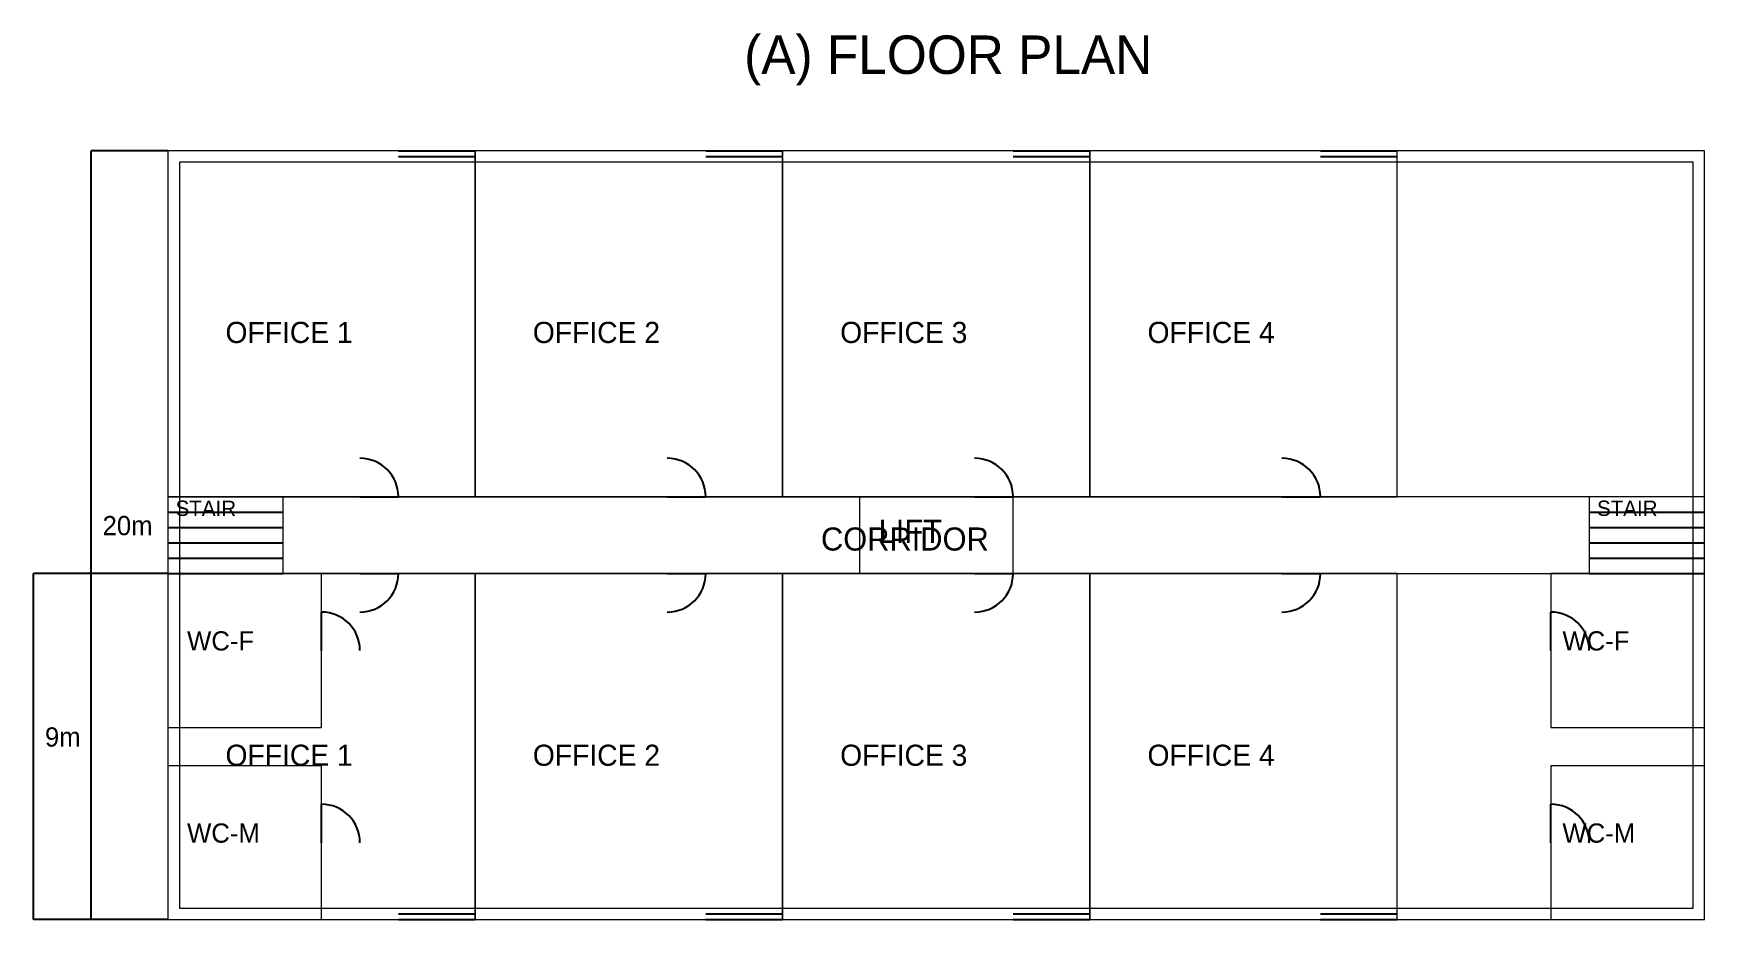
# Model space of a CAD drawing. Header units: metres. Extents: x -4 to 195, y -23 to 23.
# Drawn here: x -3.5 to 40, y 0 to 23.05 of the extents above; entities that cross this region are included whole.
import ezdxf

# ---------------------------------------------------------------- set-up
doc = ezdxf.new("R2010")
doc.units = ezdxf.units.M
for name, color, linetype in [('A-DIM', 7, 'Continuous'), ('A-DOORS', 2, 'Continuous'), ('A-ELEVATOR', 5, 'Continuous'), ('A-ROOMS', 6, 'Continuous'), ('A-STAIRS', 4, 'Continuous'), ('A-TEXT', 7, 'Continuous'), ('A-WALLS', 1, 'Continuous'), ('A-WINDOWS', 3, 'Continuous')]:
    doc.layers.add(name, color=color, linetype=linetype)

msp = doc.modelspace()

# ---------------------------------------------------------------- texts
at = {"layer": 'A-DIM'}
for s, p in [('20m', (-1.7, 10)), ('9m', (-3.2, 4.5))]:
    msp.add_text(s, height=0.5, dxfattribs=at).set_placement(p)
at = {"layer": 'A-ELEVATOR'}
msp.add_text('LIFT', height=0.6, dxfattribs=at).set_placement((18.5, 9.8))
at = {"layer": 'A-STAIRS'}
for p in [(0.2, 10.5), (37.2, 10.5)]:
    msp.add_text('STAIR', height=0.4, dxfattribs=at).set_placement(p)
at = {"layer": 'A-TEXT'}
for s, height, p in [('(A) FLOOR PLAN', 1, (15, 22)), ('OFFICE 1', 0.55, (1.5, 15)), ('OFFICE 2', 0.55, (9.5, 15)), ('OFFICE 3', 0.55, (17.5, 15)), ('OFFICE 4', 0.55, (25.5, 15)), ('CORRIDOR', 0.6, (17, 9.6)), ('WC-F', 0.5, (0.5, 7)), ('WC-F', 0.5, (36.3, 7)), ('OFFICE 1', 0.55, (1.5, 4)), ('OFFICE 2', 0.55, (9.5, 4)), ('OFFICE 3', 0.55, (17.5, 4)), ('OFFICE 4', 0.55, (25.5, 4)), ('WC-M', 0.5, (0.5, 2)), ('WC-M', 0.5, (36.3, 2))]:
    msp.add_text(s, height=height, dxfattribs=at).set_placement(p)

# ---------------------------------------------------------------- linework, layer by layer
at = {"layer": 'A-DIM'}
for p, q in [((0, 20), (-2, 20)), ((-2, 0), (-2, 20)), ((0, 9), (-3.5, 9)), ((-3.5, 0), (-3.5, 9)), ((0, 0), (-3.5, 0)), ((0, 0), (-2, 0))]:
    msp.add_line(p, q, dxfattribs=at)
at = {"layer": 'A-DOORS'}
for p, q in [((5, 11), (6, 11)), ((13, 11), (14, 11)), ((21, 11), (22, 11)), ((29, 11), (30, 11)), ((5, 9), (6, 9)), ((13, 9), (14, 9)), ((21, 9), (22, 9)), ((29, 9), (30, 9)), ((4, 7), (4, 8)), ((36, 7), (36, 8)), ((4, 2), (4, 3)), ((36, 2), (36, 3))]:
    msp.add_line(p, q, dxfattribs=at)
for centre, start, end in [((5, 11), 0, 90), ((13, 11), 0, 90), ((21, 11), 0, 90), ((29, 11), 0, 90), ((5, 9), 270, 360), ((13, 9), 270, 360), ((21, 9), 270, 360), ((29, 9), 270, 360), ((4, 7), 0, 90), ((36, 7), 0, 90), ((4, 2), 0, 90), ((36, 2), 0, 90)]:
    msp.add_arc(centre, 1, start, end, dxfattribs=at)
at = {"layer": 'A-ELEVATOR', "lineweight": 0}
msp.add_lwpolyline([(18, 9), (22, 9), (22, 11), (18, 11), (18, 9)], dxfattribs=at)
at = {"layer": 'A-ROOMS', "lineweight": 0}
for points in [[(0, 5), (4, 5), (4, 9), (0, 9), (0, 5)], [(36, 5), (40, 5), (40, 9), (36, 9), (36, 5)], [(0, 0), (4, 0), (4, 4), (0, 4), (0, 0)], [(36, 0), (40, 0), (40, 4), (36, 4), (36, 0)]]:
    msp.add_lwpolyline(points, dxfattribs=at)
at = {"layer": 'A-STAIRS'}
for p, q in [((0, 10.6), (3, 10.6)), ((37, 10.6), (40, 10.6)), ((0, 10.2), (3, 10.2)), ((37, 10.2), (40, 10.2)), ((0, 9.8), (3, 9.8)), ((37, 9.8), (40, 9.8)), ((0, 9.4), (3, 9.4)), ((37, 9.4), (40, 9.4)), ((0, 9), (3, 9)), ((37, 9), (40, 9))]:
    msp.add_line(p, q, dxfattribs=at)
at = {"layer": 'A-STAIRS', "lineweight": 0}
for points in [[(0, 9), (3, 9), (3, 11), (0, 11), (0, 9)], [(37, 9), (40, 9), (40, 11), (37, 11), (37, 9)]]:
    msp.add_lwpolyline(points, dxfattribs=at)
at = {"layer": 'A-WALLS', "lineweight": 0}
for points in [[(0, 0), (40, 0), (40, 20), (0, 20), (0, 0)], [(0, 11), (8, 11), (8, 20), (0, 20), (0, 11)], [(0.3, 0.3), (39.7, 0.3), (39.7, 19.7), (0.3, 19.7), (0.3, 0.3)], [(8, 11), (16, 11), (16, 20), (8, 20), (8, 11)], [(16, 11), (24, 11), (24, 20), (16, 20), (16, 11)], [(24, 11), (32, 11), (32, 20), (24, 20), (24, 11)], [(0, 9), (40, 9), (40, 11), (0, 11), (0, 9)], [(0, 0), (8, 0), (8, 9), (0, 9), (0, 0)], [(8, 0), (16, 0), (16, 9), (8, 9), (8, 0)], [(16, 0), (24, 0), (24, 9), (16, 9), (16, 0)], [(24, 0), (32, 0), (32, 9), (24, 9), (24, 0)]]:
    msp.add_lwpolyline(points, dxfattribs=at)
at = {"layer": 'A-WINDOWS'}
for p, q in [((6, 20), (8, 20)), ((6, 19.85), (8, 19.85)), ((14, 20), (16, 20)), ((14, 19.85), (16, 19.85)), ((22, 20), (24, 20)), ((22, 19.85), (24, 19.85)), ((30, 20), (32, 20)), ((30, 19.85), (32, 19.85)), ((6, 0.15), (8, 0.15)), ((6, 0), (8, 0)), ((14, 0.15), (16, 0.15)), ((14, 0), (16, 0)), ((22, 0.15), (24, 0.15)), ((22, 0), (24, 0)), ((30, 0.15), (32, 0.15)), ((30, 0), (32, 0))]:
    msp.add_line(p, q, dxfattribs=at)

msp.set_redraw_order([(e.dxf.handle, doc.entitydb.next_handle()) for e in msp.query("TEXT MTEXT ATTDEF DIMENSION ARC_DIMENSION")])  # texts and dimensions are drawn at this point

doc.saveas('drawing.dxf')
